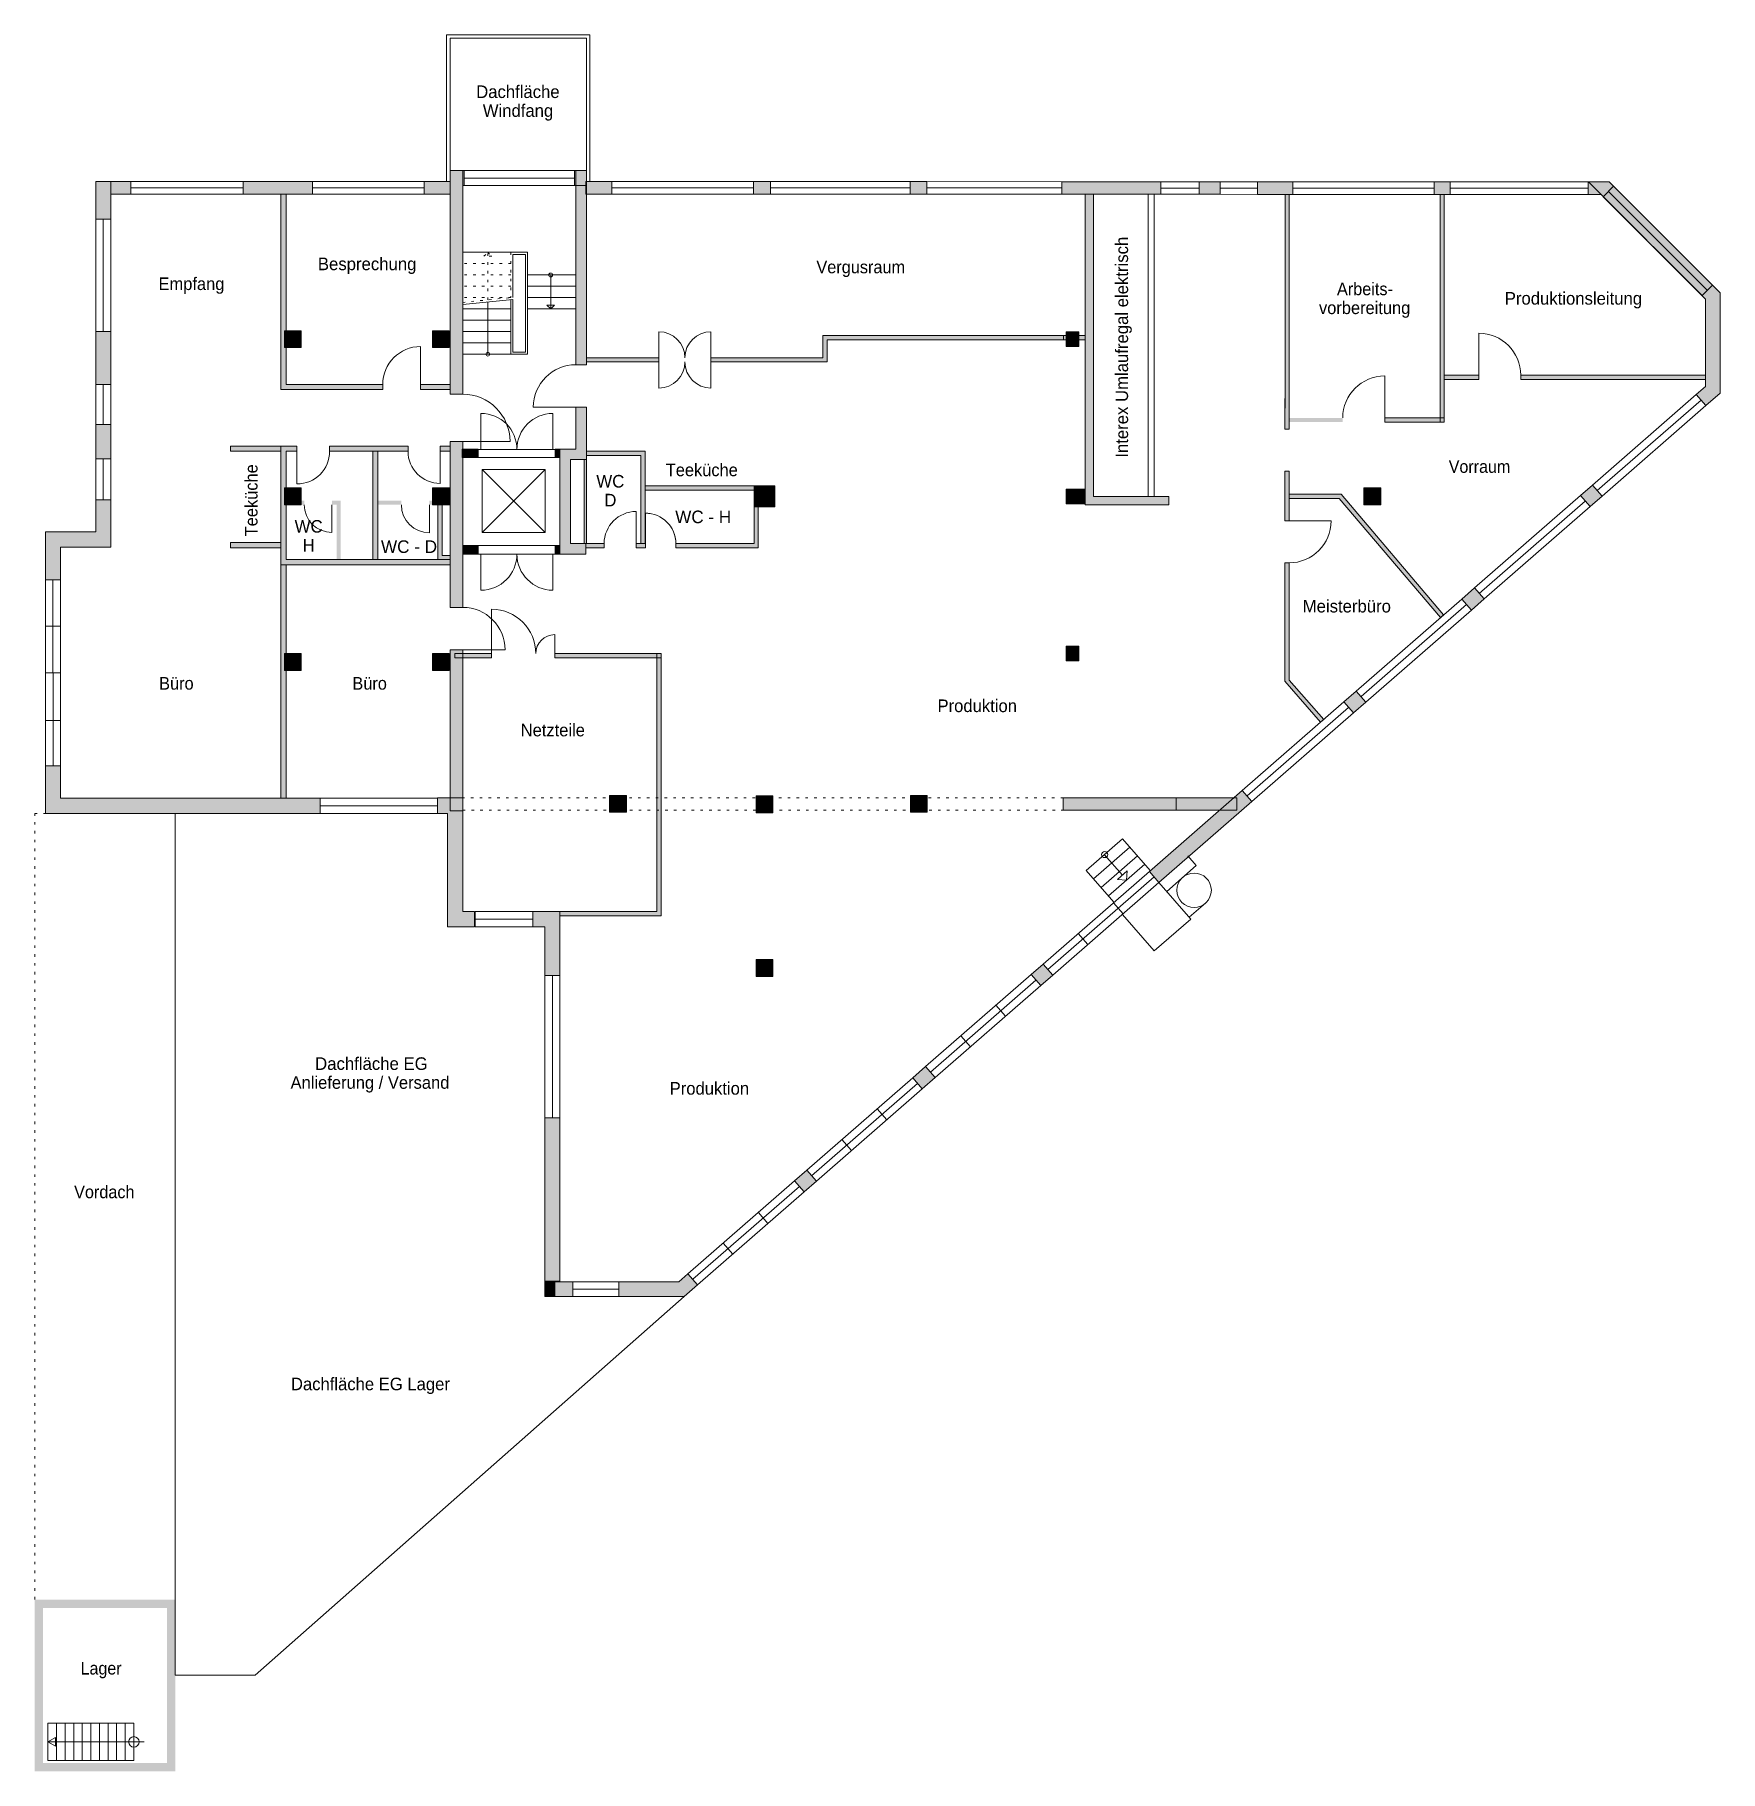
# Model space of a CAD drawing. Header units: inches. Extents: x -52 to 752, y -141 to 687.
import ezdxf

# ---------------------------------------------------------------- set-up
doc = ezdxf.new("R2010")
doc.units = ezdxf.units.IN
doc.header["$LTSCALE"] = 3
doc.header["$MEASUREMENT"] = 0
doc.header["$PDMODE"] = 34
doc.header["$PDSIZE"] = 5
for name, pattern in [('Punktlinie', [1.4, 0.4, -1]), ('Standardmuster', [0]), ('Strichlinie__eng', [8, 6, -2]), ('Volllinie', [0])]:
    doc.linetypes.add(name, pattern=pattern)
doc.layers.add('Grundebene', color=7, linetype='Continuous')
doc.styles.add('ARIAL', font='arial.ttf', dxfattribs={"height": 0.2})

msp = doc.modelspace()

# ---------------------------------------------------------------- texts
at = {"layer": 'Grundebene', "color": 18, "lineweight": 18, "true_color": 0x000000, "style": 'ARIAL'}
for s, width, p in [('Dachfläche', 0.948814, (158.72, 657.04)), ('Windfang', 0.948367, (161.88, 648.04)), ('Besprechung', 0.952057, (83.18, 574.91)), ('Empfang', 0.936778, (7.17, 565.44)), ('Vergusraum', 0.927226, (321.02, 573.44)), ('Arbeits-', 0.92443, (569.39, 562.98)), ('Produktionsleitung', 0.94997, (649.46, 558.48)), ('vorbereitung', 0.934843, (560.82, 553.98)), ('Teeküche', 0.934079, (249.16, 476.64)), ('Vorraum', 0.913805, (622.72, 478.24)), ('WC', 0.9576, (216.03, 471.24)), ('D', 0.950222, (219.86, 462.24)), ('WC', 0.9576, (72.1, 449.72)), ('WC - H', 0.971312, (253.68, 454.24)), ('H', 0.938557, (75.92, 440.72)), ('WC - D', 0.974025, (113.29, 440.04)), ('Meisterbüro', 0.950849, (553.06, 411.64)), ('Büro', 0.929414, (7.45, 374.84)), ('Büro', 0.929414, (99.65, 374.84)), ('Produktion', 0.946226, (378.81, 364.13)), ('Netzteile', 0.938718, (179.97, 352.55)), ('Dachfläche EG', 0.9531, (81.86, 193.44)), ('Anlieferung / Versand', 0.940445, (70.14, 184.44)), ('Produktion', 0.946226, (251.01, 181.64)), ('Vordach', 0.923003, (-33.12, 132.24)), ('Dachfläche EG Lager', 0.946428, (70.33, 40.64)), ('Lager', 0.912859, (-30.03, -94.96))]:
    msp.add_text(s, height=6, dxfattribs=dict(at, width=width)).set_placement(p)
for s, width, p in [('Interex Umlaufregal elektrisch', 0.950717, (469.73, 485.47)), ('Teeküche', 0.934079, (54.38, 447.97))]:
    msp.add_text(s, height=6, rotation=90, dxfattribs=dict(at, width=width)).set_placement(p)

# ---------------------------------------------------------------- blocks, each defined once
blk = doc.blocks.new('Color_Area-25')
at = {"layer": 'Grundebene', "true_color": 0x000000, "transparency": 33554687}
h = blk.add_hatch(color=18, dxfattribs=at)
h.paths.add_polyline_path([(635, 423.34), (628.94, 418.06), (633.54, 412.79), (639.6, 418.07)], flags=0)
h.paths.add_polyline_path([(259.76, 96.21), (255.37, 92.38), (226.81, 92.41), (226.81, 85.41), (257.99, 85.38), (264.36, 90.93)], flags=0)
h.paths.add_polyline_path([(196.27, 92.43), (196.27, 85.43), (204.78, 85.42), (204.79, 92.42)], flags=0)
h.paths.add_polyline_path([(321.04, 140.35), (315.21, 135.26), (310.61, 140.54), (316.44, 145.62)], flags=0)
h.paths.add_polyline_path([(377.73, 189.77), (373.13, 195.05), (366.96, 189.67), (371.56, 184.39)], flags=0)
h.paths.add_polyline_path([(423.48, 238.95), (429.17, 243.9), (433.77, 238.62), (428.08, 233.67)], flags=0)
h.paths.add_polyline_path([(479.88, 288.11), (484.48, 282.83), (528.8, 321.48), (524.2, 326.75)], flags=0)
h.paths.add_polyline_path([(583.17, 368.87), (577.25, 363.71), (572.65, 368.99), (578.57, 374.15)], flags=0)
h.paths.add_polyline_path([(695.9, 467.15), (691.3, 472.43), (685.54, 467.41), (690.14, 462.13)], flags=0)
h.paths.add_polyline_path([(745.27, 519.48), (740.83, 515.61), (745.43, 510.33), (752.27, 516.3), (752.27, 564.03), (699.27, 617.03), (689.37, 617.03), (745.27, 561.13)], flags=0)
at = {"layer": 'Grundebene', "color": 18, "linetype": 'Volllinie', "lineweight": 13, "true_color": 0x000000}
for p, q in [((699.27, 617.03), (689.37, 617.03)), ((689.37, 617.03), (745.27, 561.13)), ((752.27, 564.03), (699.27, 617.03)), ((752.27, 516.3), (752.27, 564.03)), ((745.27, 561.13), (745.27, 519.48)), ((745.27, 519.48), (740.83, 515.61)), ((740.83, 515.61), (745.43, 510.33)), ((745.43, 510.33), (752.27, 516.3)), ((691.3, 472.43), (685.54, 467.41)), ((695.9, 467.15), (691.3, 472.43)), ((685.54, 467.41), (690.14, 462.13)), ((690.14, 462.13), (695.9, 467.15)), ((635, 423.34), (628.94, 418.06)), ((639.6, 418.07), (635, 423.34)), ((628.94, 418.06), (633.54, 412.79)), ((633.54, 412.79), (639.6, 418.07)), ((572.65, 368.99), (578.57, 374.15)), ((578.57, 374.15), (583.17, 368.87)), ((577.25, 363.71), (572.65, 368.99)), ((583.17, 368.87), (577.25, 363.71)), ((524.2, 326.75), (479.88, 288.11)), ((528.8, 321.48), (524.2, 326.75)), ((484.48, 282.83), (528.8, 321.48)), ((479.88, 288.11), (484.48, 282.83)), ((423.48, 238.95), (429.17, 243.9)), ((429.17, 243.9), (433.77, 238.62)), ((428.08, 233.67), (423.48, 238.95)), ((433.77, 238.62), (428.08, 233.67)), ((373.13, 195.05), (366.96, 189.67)), ((377.73, 189.77), (373.13, 195.05)), ((366.96, 189.67), (371.56, 184.39)), ((371.56, 184.39), (377.73, 189.77)), ((310.61, 140.54), (316.44, 145.62)), ((316.44, 145.62), (321.04, 140.35)), ((315.21, 135.26), (310.61, 140.54)), ((321.04, 140.35), (315.21, 135.26)), ((196.27, 92.43), (196.27, 85.43)), ((204.79, 92.42), (196.27, 92.43)), ((204.78, 85.42), (204.79, 92.42)), ((255.37, 92.38), (226.81, 92.41)), ((226.81, 92.41), (226.81, 85.41)), ((259.76, 96.21), (255.37, 92.38)), ((264.36, 90.93), (259.76, 96.21)), ((196.27, 85.43), (204.78, 85.42)), ((226.81, 85.41), (257.99, 85.38)), ((257.99, 85.38), (264.36, 90.93))]:
    blk.add_line(p, q, dxfattribs=at)
blk = doc.blocks.new('Color_Area-54')
at = {"layer": 'Grundebene', "true_color": 0x000000, "transparency": 33554687}
h = blk.add_hatch(color=18, dxfattribs=at)
h.paths.add_polyline_path([(211.07, 617.22), (211.07, 611.22), (223.48, 611.21), (223.48, 617.21)], flags=0)
h.paths.add_polyline_path([(689.37, 617.03), (695.37, 611.03), (689.21, 611.03), (689.22, 617.03)], flags=0)
h.paths.add_polyline_path([(615.78, 611.06), (615.78, 617.06), (623.45, 617.05), (623.45, 611.05)], flags=0)
h.paths.add_polyline_path([(548.38, 617.08), (531.54, 617.09), (531.53, 611.09), (548.37, 611.08)], flags=0)
h.paths.add_polyline_path([(513.73, 617.1), (513.73, 611.1), (503.57, 611.1), (503.58, 617.1)], flags=0)
h.paths.add_polyline_path([(485.4, 617.11), (438.18, 617.13), (438.18, 611.13), (485.4, 611.11)], flags=0)
h.paths.add_polyline_path([(365.81, 611.16), (365.82, 617.16), (373.72, 617.15), (373.72, 611.15)], flags=0)
h.paths.add_polyline_path([(299.1, 617.18), (291, 617.18), (291, 611.18), (299.09, 611.18)], flags=0)
at = {"layer": 'Grundebene', "color": 18, "linetype": 'Volllinie', "lineweight": 13, "true_color": 0x000000}
for p, q in [((211.07, 617.22), (211.07, 611.22)), ((223.48, 617.21), (211.07, 617.22)), ((223.48, 611.21), (223.48, 617.21)), ((299.1, 617.18), (291, 617.18)), ((291, 617.18), (291, 611.18)), ((299.09, 611.18), (299.1, 617.18)), ((365.81, 611.16), (365.82, 617.16)), ((365.82, 617.16), (373.72, 617.15)), ((373.72, 617.15), (373.72, 611.15)), ((485.4, 617.11), (438.18, 617.13)), ((438.18, 617.13), (438.18, 611.13)), ((485.4, 611.11), (485.4, 617.11)), ((503.57, 611.1), (503.58, 617.1)), ((503.58, 617.1), (513.73, 617.1)), ((513.73, 617.1), (513.73, 611.1)), ((531.54, 617.09), (531.53, 611.09)), ((548.38, 617.08), (531.54, 617.09)), ((548.37, 611.08), (548.38, 617.08)), ((615.78, 611.06), (615.78, 617.06)), ((615.78, 617.06), (623.45, 617.05)), ((623.45, 617.05), (623.45, 611.05)), ((689.21, 611.03), (689.22, 617.03)), ((689.22, 617.03), (689.37, 617.03)), ((689.37, 617.03), (695.37, 611.03)), ((211.07, 611.22), (223.48, 611.21)), ((291, 611.18), (299.09, 611.18)), ((373.72, 611.15), (365.81, 611.16)), ((438.18, 611.13), (485.4, 611.11)), ((513.73, 611.1), (503.57, 611.1)), ((531.53, 611.09), (548.37, 611.08)), ((623.45, 611.05), (615.78, 611.06)), ((695.37, 611.03), (689.21, 611.03))]:
    blk.add_line(p, q, dxfattribs=at)
blk = doc.blocks.new('Color_Area-75')
at = {"layer": 'Grundebene', "true_color": 0x000000, "transparency": 33554687}
h = blk.add_hatch(color=18, dxfattribs=at)
h.paths.add_polyline_path([(80.55, 617.23), (47.51, 617.23), (47.51, 611.23), (80.55, 611.23)], flags=0)
h.paths.add_polyline_path([(146.27, 617.23), (133.88, 617.23), (133.88, 611.23), (146.27, 611.23)], flags=0)
h.paths.add_polyline_path([(-6.09, 611.23), (-6.09, 617.23), (-15.59, 617.23), (-15.59, 611.23)], flags=0)
at = {"layer": 'Grundebene', "color": 18, "linetype": 'Volllinie', "lineweight": 13, "true_color": 0x000000}
for p, q in [((-6.09, 617.23), (-15.59, 617.23)), ((-15.59, 617.23), (-15.59, 611.23)), ((-6.09, 611.23), (-6.09, 617.23)), ((80.55, 617.23), (47.51, 617.23)), ((47.51, 617.23), (47.51, 611.23)), ((80.55, 611.23), (80.55, 617.23)), ((146.27, 617.23), (133.88, 617.23)), ((133.88, 617.23), (133.88, 611.23)), ((146.27, 611.23), (146.27, 617.23)), ((-15.59, 611.23), (-6.09, 611.23)), ((47.51, 611.23), (80.55, 611.23)), ((133.88, 611.23), (146.27, 611.23))]:
    blk.add_line(p, q, dxfattribs=at)
blk = doc.blocks.new('Color_Area-82')
at = {"layer": 'Grundebene', "true_color": 0x000000, "transparency": 33554687}
h = blk.add_hatch(color=18, dxfattribs=at)
h.paths.add_polyline_path([(146.27, 515.79), (152.27, 515.79), (152.27, 622.43), (146.27, 622.43)], flags=0)
h.paths.add_polyline_path([(152.27, 414.09), (152.27, 493.19), (146.27, 493.19), (146.27, 414.09)], flags=0)
h.paths.add_polyline_path([(152.27, 317.03), (152.27, 393.89), (146.27, 393.89), (146.27, 317.03)], flags=0)
at = {"layer": 'Grundebene', "color": 18, "linetype": 'Volllinie', "lineweight": 13, "true_color": 0x000000}
for points in [[(146.27, 515.79), (152.27, 515.79), (152.27, 622.43), (146.27, 622.43), (146.27, 515.79)], [(152.27, 414.09), (152.27, 493.19), (146.27, 493.19), (146.27, 414.09), (152.27, 414.09)], [(152.27, 317.03), (152.27, 393.89), (146.27, 393.89), (146.27, 317.03), (152.27, 317.03)]]:
    blk.add_lwpolyline(points, dxfattribs=at)
blk = doc.blocks.new('Color_Area-86')
at = {"layer": 'Grundebene', "true_color": 0x000000, "transparency": 33554687}
blk.add_hatch(color=18, dxfattribs=at).paths.add_polyline_path([(152.27, 443.53), (159.67, 443.53), (159.67, 439.53), (152.27, 439.53)], flags=0)
at = {"layer": 'Grundebene', "color": 18, "linetype": 'Volllinie', "lineweight": 13, "true_color": 0x000000}
for p, q in [((152.27, 443.53), (159.67, 443.53)), ((152.27, 439.53), (152.27, 443.53)), ((152.27, 439.53), (159.67, 439.53)), ((159.67, 443.53), (159.67, 439.53))]:
    blk.add_line(p, q, dxfattribs=at)
blk = doc.blocks.new('Color_Area-8B')
at = {"layer": 'Grundebene', "true_color": 0x000000, "transparency": 33554687}
blk.add_hatch(color=18, dxfattribs=at).paths.add_polyline_path([(196.47, 443.53), (198.67, 443.53), (198.67, 439.53), (196.47, 439.53)], flags=0)
at = {"layer": 'Grundebene', "color": 18, "linetype": 'Volllinie', "lineweight": 13, "true_color": 0x000000}
for p, q in [((196.47, 443.53), (198.67, 443.53)), ((196.47, 439.53), (196.47, 443.53)), ((196.47, 439.53), (198.67, 439.53)), ((198.67, 443.53), (198.67, 439.53))]:
    blk.add_line(p, q, dxfattribs=at)
blk = doc.blocks.new('Color_Area-90')
at = {"layer": 'Grundebene', "true_color": 0x000000, "transparency": 33554687}
h = blk.add_hatch(color=18, dxfattribs=at)
h.paths.add_polyline_path([(198.67, 439.53), (198.67, 489.53), (206.27, 489.53), (206.27, 509.51), (211.27, 509.51), (211.27, 484.53), (203.67, 484.53), (203.67, 444.53), (211.07, 444.53), (211.07, 439.53)], flags=0)
h.paths.add_polyline_path([(206.27, 622.43), (206.27, 529.82), (211.27, 529.82), (211.27, 622.43)], flags=0)
at = {"layer": 'Grundebene', "color": 18, "linetype": 'Volllinie', "lineweight": 13, "true_color": 0x000000}
for p, q in [((206.27, 622.43), (206.27, 529.82)), ((211.27, 622.43), (206.27, 622.43)), ((211.27, 529.82), (211.27, 622.43)), ((206.27, 529.82), (211.27, 529.82)), ((206.27, 489.53), (206.27, 509.51)), ((206.27, 509.51), (211.27, 509.51)), ((211.27, 509.51), (211.27, 484.53)), ((198.67, 439.53), (198.67, 489.53)), ((198.67, 489.53), (206.27, 489.53)), ((211.27, 484.53), (203.67, 484.53)), ((203.67, 484.53), (203.67, 444.53)), ((211.07, 439.53), (198.67, 439.53)), ((203.67, 444.53), (211.07, 444.53)), ((211.07, 444.53), (211.07, 439.53))]:
    blk.add_line(p, q, dxfattribs=at)
blk = doc.blocks.new('Color_Area-9F')
at = {"layer": 'Grundebene', "true_color": 0x000000, "transparency": 33554687}
blk.add_hatch(color=18, dxfattribs=at).paths.add_polyline_path([(291.27, 472.03), (301.27, 472.03), (301.27, 462.03), (291.27, 462.03)], flags=0)
at = {"layer": 'Grundebene', "color": 18, "linetype": 'Volllinie', "lineweight": 13, "true_color": 0x000000}
for p, q in [((291.27, 472.03), (301.27, 472.03)), ((291.27, 462.03), (291.27, 472.03)), ((301.27, 472.03), (301.27, 462.03)), ((291.27, 462.03), (301.27, 462.03))]:
    blk.add_line(p, q, dxfattribs=at)
blk = doc.blocks.new('Color_Area-A4')
at = {"layer": 'Grundebene', "true_color": 0x000000, "transparency": 33554687}
blk.add_hatch(color=18, dxfattribs=at).paths.add_polyline_path([(590.27, 471.03), (590.27, 463.03), (582.27, 463.03), (582.27, 471.03)], flags=0)
at = {"layer": 'Grundebene', "color": 18, "linetype": 'Volllinie', "lineweight": 13, "true_color": 0x000000}
for p, q in [((582.27, 471.03), (582.27, 463.03)), ((582.27, 471.03), (590.27, 471.03)), ((590.27, 471.03), (590.27, 463.03)), ((590.27, 463.03), (582.27, 463.03))]:
    blk.add_line(p, q, dxfattribs=at)
blk = doc.blocks.new('Color_Area-A9')
at = {"layer": 'Grundebene', "true_color": 0x000000, "transparency": 33554687}
blk.add_hatch(color=18, dxfattribs=at).paths.add_polyline_path([(453.27, 611.12), (453.27, 467.03), (489.24, 467.03), (489.24, 463.03), (449.27, 463.03), (449.27, 611.12)], flags=0)
at = {"layer": 'Grundebene', "color": 18, "linetype": 'Volllinie', "lineweight": 13, "true_color": 0x000000}
for p, q in [((449.27, 463.03), (449.27, 611.12)), ((449.27, 611.12), (453.27, 611.12)), ((453.27, 611.12), (453.27, 467.03)), ((453.27, 467.03), (489.24, 467.03)), ((489.24, 467.03), (489.24, 463.03)), ((489.24, 463.03), (449.27, 463.03))]:
    blk.add_line(p, q, dxfattribs=at)
blk = doc.blocks.new('Color_Area-B0')
at = {"layer": 'Grundebene', "true_color": 0x000000, "transparency": 33554687}
blk.add_hatch(color=18, dxfattribs=at).paths.add_polyline_path([(211.27, 488.53), (239.27, 488.53), (239.27, 444.53), (237.27, 444.53), (237.27, 486.53), (211.27, 486.53)], flags=0)
at = {"layer": 'Grundebene', "color": 18, "linetype": 'Volllinie', "lineweight": 13, "true_color": 0x000000}
for p, q in [((211.27, 488.53), (239.27, 488.53)), ((211.27, 486.53), (211.27, 488.53)), ((237.27, 486.53), (211.27, 486.53)), ((237.27, 444.53), (237.27, 486.53)), ((239.27, 488.53), (239.27, 444.53)), ((239.27, 444.53), (237.27, 444.53))]:
    blk.add_line(p, q, dxfattribs=at)
blk = doc.blocks.new('Color_Area-B7')
at = {"layer": 'Grundebene', "true_color": 0x000000, "transparency": 33554687}
h = blk.add_hatch(color=18, dxfattribs=at)
h.paths.add_polyline_path([(239.27, 470.03), (239.27, 472.03), (293.27, 472.03), (293.27, 442.53), (253.98, 442.53), (253.98, 444.53), (291.27, 444.53), (291.27, 470.03)], flags=0)
h.paths.add_polyline_path([(235.05, 442.53), (235.05, 444.53), (239.51, 444.53), (239.51, 442.53)], flags=0)
h.paths.add_polyline_path([(219.78, 442.53), (211.07, 442.53), (211.07, 444.53), (219.78, 444.53)], flags=0)
at = {"layer": 'Grundebene', "color": 18, "linetype": 'Volllinie', "lineweight": 13, "true_color": 0x000000}
for p, q in [((239.27, 470.03), (239.27, 472.03)), ((239.27, 472.03), (293.27, 472.03)), ((291.27, 470.03), (239.27, 470.03)), ((291.27, 444.53), (291.27, 470.03)), ((293.27, 472.03), (293.27, 442.53)), ((211.07, 442.53), (211.07, 444.53)), ((211.07, 444.53), (219.78, 444.53)), ((219.78, 442.53), (211.07, 442.53)), ((219.78, 444.53), (219.78, 442.53)), ((235.05, 442.53), (235.05, 444.53)), ((235.05, 444.53), (239.51, 444.53)), ((239.51, 442.53), (235.05, 442.53)), ((239.51, 444.53), (239.51, 442.53)), ((253.98, 442.53), (253.98, 444.53)), ((253.98, 444.53), (291.27, 444.53)), ((293.27, 442.53), (253.98, 442.53))]:
    blk.add_line(p, q, dxfattribs=at)
blk = doc.blocks.new('Color_Area-C8')
at = {"layer": 'Grundebene', "true_color": 0x000000, "transparency": 33554687}
blk.add_hatch(color=18, dxfattribs=at).paths.add_polyline_path([(211.27, 484.53), (211.27, 444.53), (210.27, 444.53), (210.27, 484.53)], flags=0)
at = {"layer": 'Grundebene', "color": 18, "linetype": 'Volllinie', "lineweight": 13, "true_color": 0x000000}
for p, q in [((210.27, 484.53), (210.27, 444.53)), ((210.27, 484.53), (211.27, 484.53)), ((211.27, 484.53), (211.27, 444.53)), ((211.27, 444.53), (210.27, 444.53))]:
    blk.add_line(p, q, dxfattribs=at)
blk = doc.blocks.new('Color_Area-CF')
at = {"layer": 'Grundebene', "true_color": 0x000000, "transparency": 33554687}
blk.add_hatch(color=18, dxfattribs=at).paths.add_polyline_path([(152.04, 489.53), (159.67, 489.53), (159.67, 485.53), (152.04, 485.53)], flags=0)
at = {"layer": 'Grundebene', "color": 18, "linetype": 'Volllinie', "lineweight": 13, "true_color": 0x000000}
for p, q in [((152.04, 489.53), (159.67, 489.53)), ((152.04, 485.53), (152.04, 489.53)), ((159.67, 489.53), (159.67, 485.53)), ((152.04, 485.53), (159.67, 485.53))]:
    blk.add_line(p, q, dxfattribs=at)
blk = doc.blocks.new('Color_Area-D4')
at = {"layer": 'Grundebene', "true_color": 0x000000, "transparency": 33554687}
blk.add_hatch(color=18, dxfattribs=at).paths.add_polyline_path([(198.67, 485.53), (196.47, 485.53), (196.47, 489.53), (198.67, 489.53)], flags=0)
at = {"layer": 'Grundebene', "color": 18, "linetype": 'Volllinie', "lineweight": 13, "true_color": 0x000000}
for p, q in [((196.47, 485.53), (196.47, 489.53)), ((198.67, 489.53), (196.47, 489.53)), ((198.67, 489.53), (198.67, 485.53)), ((198.67, 485.53), (196.47, 485.53))]:
    blk.add_line(p, q, dxfattribs=at)
blk = doc.blocks.new('Color_Area-DD')
at = {"layer": 'Grundebene', "true_color": 0x000000, "transparency": 33554687}
h = blk.add_hatch(color=18, dxfattribs=at)
h.paths.add_polyline_path([(196.21, 392.02), (196.21, 390.02), (246.95, 390.02), (246.95, 392.02)], flags=0)
h.paths.add_polyline_path([(148.46, 390.02), (166.04, 390.02), (166.04, 392.02), (148.46, 392.02)], flags=0)
at = {"layer": 'Grundebene', "color": 18, "linetype": 'Volllinie', "lineweight": 13, "true_color": 0x000000}
for p, q in [((166.04, 392.02), (148.46, 392.02)), ((148.46, 392.02), (148.46, 390.02)), ((148.46, 390.02), (166.04, 390.02)), ((166.04, 390.02), (166.04, 392.02)), ((196.21, 392.02), (196.21, 390.02)), ((246.95, 392.02), (196.21, 392.02)), ((196.21, 390.02), (246.95, 390.02)), ((246.95, 390.02), (246.95, 392.02))]:
    blk.add_line(p, q, dxfattribs=at)
blk = doc.blocks.new('Color_Area-E6')
at = {"layer": 'Grundebene', "true_color": 0x000000, "transparency": 33554687}
blk.add_hatch(color=18, dxfattribs=at).paths.add_polyline_path([(446.27, 395.53), (446.27, 388.53), (440.27, 388.53), (440.27, 395.53)], flags=0)
at = {"layer": 'Grundebene', "color": 18, "linetype": 'Volllinie', "lineweight": 13, "true_color": 0x000000}
for p, q in [((440.27, 395.53), (440.27, 388.53)), ((440.27, 395.53), (446.27, 395.53)), ((446.27, 395.53), (446.27, 388.53)), ((446.27, 388.53), (440.27, 388.53))]:
    blk.add_line(p, q, dxfattribs=at)
blk = doc.blocks.new('Color_Area-EB')
at = {"layer": 'Grundebene', "true_color": 0x000000, "transparency": 33554687}
blk.add_hatch(color=18, dxfattribs=at).paths.add_polyline_path([(446.27, 463.53), (440.27, 463.53), (440.27, 470.53), (446.27, 470.53)], flags=0)
at = {"layer": 'Grundebene', "color": 18, "linetype": 'Volllinie', "lineweight": 13, "true_color": 0x000000}
for p, q in [((440.27, 463.53), (440.27, 470.53)), ((446.27, 470.53), (440.27, 470.53)), ((446.27, 470.53), (446.27, 463.53)), ((446.27, 463.53), (440.27, 463.53))]:
    blk.add_line(p, q, dxfattribs=at)
blk = doc.blocks.new('Color_Area-F0')
at = {"layer": 'Grundebene', "true_color": 0x000000, "transparency": 33554687}
blk.add_hatch(color=18, dxfattribs=at).paths.add_polyline_path([(446.27, 538.53), (440.27, 538.53), (440.27, 545.53), (446.27, 545.53)], flags=0)
at = {"layer": 'Grundebene', "color": 18, "linetype": 'Volllinie', "lineweight": 13, "true_color": 0x000000}
for p, q in [((440.27, 538.53), (440.27, 545.53)), ((446.27, 545.53), (440.27, 545.53)), ((446.27, 538.53), (440.27, 538.53)), ((446.27, 545.53), (446.27, 538.53))]:
    blk.add_line(p, q, dxfattribs=at)
blk = doc.blocks.new('Color_Area-F5')
at = {"layer": 'Grundebene', "true_color": 0x000000, "transparency": 33554687}
blk.add_hatch(color=18, dxfattribs=at).paths.add_polyline_path([(142.47, 463.03), (140.47, 463.03), (140.47, 436.84), (146.27, 436.84), (146.27, 438.84), (142.47, 438.84)], flags=0)
at = {"layer": 'Grundebene', "color": 18, "linetype": 'Volllinie', "lineweight": 13, "true_color": 0x000000}
blk.add_lwpolyline([(142.47, 463.03), (140.47, 463.03), (140.47, 436.84), (146.27, 436.84), (146.27, 438.84), (142.47, 438.84), (142.47, 463.03)], dxfattribs=at)
blk = doc.blocks.new('Color_Area-F7')
at = {"layer": 'Grundebene', "true_color": 0x000000, "transparency": 33554687}
blk.add_hatch(color=18, dxfattribs=at).paths.add_polyline_path([(75.27, 392.03), (75.27, 384.03), (67.27, 384.03), (67.27, 392.03)], flags=0)
at = {"layer": 'Grundebene', "color": 18, "linetype": 'Volllinie', "lineweight": 13, "true_color": 0x000000}
for p, q in [((67.27, 392.03), (67.27, 384.03)), ((67.27, 392.03), (75.27, 392.03)), ((75.27, 392.03), (75.27, 384.03)), ((75.27, 384.03), (67.27, 384.03))]:
    blk.add_line(p, q, dxfattribs=at)
blk = doc.blocks.new('Color_Area-FC')
at = {"layer": 'Grundebene', "true_color": 0x000000, "transparency": 33554687}
blk.add_hatch(color=18, dxfattribs=at).paths.add_polyline_path([(145.87, 392.03), (145.87, 384.03), (137.87, 384.03), (137.87, 392.03)], flags=0)
at = {"layer": 'Grundebene', "color": 18, "linetype": 'Volllinie', "lineweight": 13, "true_color": 0x000000}
for p, q in [((137.87, 392.03), (137.87, 384.03)), ((137.87, 392.03), (145.87, 392.03)), ((145.87, 392.03), (145.87, 384.03)), ((145.87, 384.03), (137.87, 384.03))]:
    blk.add_line(p, q, dxfattribs=at)
blk = doc.blocks.new('Color_Area-101')
at = {"layer": 'Grundebene', "true_color": 0x000000, "transparency": 33554687}
blk.add_hatch(color=18, dxfattribs=at).paths.add_polyline_path([(67.27, 471.03), (75.27, 471.03), (75.27, 463.03), (67.27, 463.03)], flags=0)
at = {"layer": 'Grundebene', "color": 18, "linetype": 'Volllinie', "lineweight": 13, "true_color": 0x000000}
for p, q in [((67.27, 471.03), (75.27, 471.03)), ((67.27, 463.03), (67.27, 471.03)), ((75.27, 471.03), (75.27, 463.03)), ((67.27, 463.03), (75.27, 463.03))]:
    blk.add_line(p, q, dxfattribs=at)
blk = doc.blocks.new('Color_Area-106')
at = {"layer": 'Grundebene', "true_color": 0x000000, "transparency": 33554687}
blk.add_hatch(color=18, dxfattribs=at).paths.add_polyline_path([(137.87, 471.03), (146.27, 471.03), (146.27, 463.03), (137.87, 463.03)], flags=0)
at = {"layer": 'Grundebene', "color": 18, "linetype": 'Volllinie', "lineweight": 13, "true_color": 0x000000}
for p, q in [((137.87, 471.03), (146.27, 471.03)), ((137.87, 463.03), (137.87, 471.03)), ((146.27, 471.03), (146.27, 463.03)), ((137.87, 463.03), (146.27, 463.03))]:
    blk.add_line(p, q, dxfattribs=at)
blk = doc.blocks.new('Color_Area-10B')
at = {"layer": 'Grundebene', "true_color": 0x000000, "transparency": 33554687}
blk.add_hatch(color=18, dxfattribs=at).paths.add_polyline_path([(75.27, 538.03), (67.27, 538.03), (67.27, 546.03), (75.27, 546.03)], flags=0)
at = {"layer": 'Grundebene', "color": 18, "linetype": 'Volllinie', "lineweight": 13, "true_color": 0x000000}
for p, q in [((67.27, 538.03), (67.27, 546.03)), ((75.27, 546.03), (67.27, 546.03)), ((75.27, 546.03), (75.27, 538.03)), ((75.27, 538.03), (67.27, 538.03))]:
    blk.add_line(p, q, dxfattribs=at)
blk = doc.blocks.new('Color_Area-110')
at = {"layer": 'Grundebene', "true_color": 0x000000, "transparency": 33554687}
blk.add_hatch(color=18, dxfattribs=at).paths.add_polyline_path([(137.87, 538.03), (137.87, 546.03), (145.87, 546.03), (145.87, 538.03)], flags=0)
at = {"layer": 'Grundebene', "color": 18, "linetype": 'Volllinie', "lineweight": 13, "true_color": 0x000000}
for p, q in [((137.87, 538.03), (137.87, 546.03)), ((137.87, 546.03), (145.87, 546.03)), ((145.87, 538.03), (145.87, 546.03)), ((145.87, 538.03), (137.87, 538.03))]:
    blk.add_line(p, q, dxfattribs=at)
blk = doc.blocks.new('Color_Area-115')
at = {"layer": 'Grundebene', "true_color": 0x000000, "transparency": 33554687}
blk.add_hatch(color=18, dxfattribs=at).paths.add_polyline_path([(292.27, 246.03), (300.27, 246.03), (300.27, 238.03), (292.27, 238.03)], flags=0)
at = {"layer": 'Grundebene', "color": 18, "linetype": 'Volllinie', "lineweight": 13, "true_color": 0x000000}
for p, q in [((292.27, 246.03), (300.27, 246.03)), ((292.27, 238.03), (292.27, 246.03)), ((300.27, 246.03), (300.27, 238.03)), ((292.27, 238.03), (300.27, 238.03))]:
    blk.add_line(p, q, dxfattribs=at)
blk = doc.blocks.new('Color_Area-11A')
at = {"layer": 'Grundebene', "true_color": 0x000000, "transparency": 33554687}
h = blk.add_hatch(color=18, dxfattribs=at)
h.paths.add_polyline_path([(544.6, 611.08), (546.6, 611.08), (546.6, 514.89), (546.59, 499.09), (544.59, 499.09), (544.58, 513.65), (544.58, 503.29), (544.6, 514.89)], flags=0)
h.paths.add_polyline_path([(546.58, 379.31), (546.58, 435.31), (544.58, 435.31), (544.58, 378.84), (561.59, 359.35), (563.05, 360.62)], flags=0)
h.paths.add_polyline_path([(544.58, 479.09), (546.58, 479.09), (546.58, 455.31), (544.58, 455.31)], flags=0)
at = {"layer": 'Grundebene', "color": 18, "linetype": 'Volllinie', "lineweight": 13, "true_color": 0x000000}
for p, q in [((544.6, 611.08), (546.6, 611.08)), ((544.6, 514.89), (544.6, 611.08)), ((546.6, 611.08), (546.6, 514.89)), ((544.58, 503.29), (544.6, 514.89)), ((544.59, 499.09), (544.58, 513.65)), ((544.58, 513.65), (544.58, 503.29)), ((546.6, 514.89), (546.59, 499.09)), ((546.59, 499.09), (544.59, 499.09)), ((544.58, 479.09), (546.58, 479.09)), ((544.58, 455.31), (544.58, 479.09)), ((546.58, 479.09), (546.58, 455.31)), ((546.58, 455.31), (544.58, 455.31)), ((546.58, 435.31), (544.58, 435.31)), ((544.58, 435.31), (544.58, 378.84)), ((546.58, 379.31), (546.58, 435.31)), ((544.58, 378.84), (561.59, 359.35)), ((563.05, 360.62), (546.58, 379.31)), ((561.59, 359.35), (563.05, 360.62))]:
    blk.add_line(p, q, dxfattribs=at)
blk = doc.blocks.new('Color_Area-12D')
at = {"layer": 'Grundebene', "true_color": 0x000000, "transparency": 33554687}
blk.add_hatch(color=18, dxfattribs=at).paths.add_polyline_path([(198.66, 268.93), (198.66, 266.93), (246.95, 266.93), (246.95, 392.02), (244.95, 392.02), (244.95, 268.93)], flags=0)
at = {"layer": 'Grundebene', "color": 18, "linetype": 'Volllinie', "lineweight": 13, "true_color": 0x000000}
blk.add_lwpolyline([(198.66, 268.93), (198.66, 266.93), (246.95, 266.93), (246.95, 392.02), (244.95, 392.02), (244.95, 268.93), (198.66, 268.93)], dxfattribs=at)
blk = doc.blocks.new('Color_Area-12F')
at = {"layer": 'Grundebene', "true_color": 0x000000, "transparency": 33554687}
blk.add_hatch(color=18, dxfattribs=at).paths.add_polyline_path([(438.85, 543.74), (449.27, 543.74), (449.27, 541.74), (438.85, 541.74)], flags=0)
at = {"layer": 'Grundebene', "color": 18, "linetype": 'Volllinie', "lineweight": 13, "true_color": 0x000000}
for p, q in [((438.85, 543.74), (449.27, 543.74)), ((438.85, 541.74), (438.85, 543.74)), ((438.85, 541.74), (449.27, 541.74)), ((449.27, 543.74), (449.27, 541.74))]:
    blk.add_line(p, q, dxfattribs=at)
blk = doc.blocks.new('Color_Area-134')
at = {"layer": 'Grundebene', "true_color": 0x000000, "transparency": 33554687}
h = blk.add_hatch(color=18, dxfattribs=at)
h.paths.add_polyline_path([(270.74, 533.12), (270.74, 531.12), (326.13, 531.12), (326.13, 541.74), (438.85, 541.74), (438.85, 543.74), (324.13, 543.74), (324.13, 533.12)], flags=0)
h.paths.add_polyline_path([(211.27, 531.12), (245.84, 531.12), (245.84, 533.12), (211.27, 533.12)], flags=0)
at = {"layer": 'Grundebene', "color": 18, "linetype": 'Volllinie', "lineweight": 13, "true_color": 0x000000}
for p, q in [((438.85, 543.74), (324.13, 543.74)), ((324.13, 543.74), (324.13, 533.12)), ((326.13, 531.12), (326.13, 541.74)), ((326.13, 541.74), (438.85, 541.74)), ((438.85, 541.74), (438.85, 543.74)), ((245.84, 533.12), (211.27, 533.12)), ((211.27, 533.12), (211.27, 531.12)), ((211.27, 531.12), (245.84, 531.12)), ((245.84, 531.12), (245.84, 533.12)), ((270.74, 533.12), (270.74, 531.12)), ((324.13, 533.12), (270.74, 533.12)), ((270.74, 531.12), (326.13, 531.12))]:
    blk.add_line(p, q, dxfattribs=at)
blk = doc.blocks.new('Color_Area-141')
at = {"layer": 'Grundebene', "true_color": 0x000000, "transparency": 33554687}
h = blk.add_hatch(color=18, dxfattribs=at)
h.paths.add_polyline_path([(492.66, 323.27), (492.66, 317.39), (521.66, 317.39), (521.66, 323.27)], flags=0)
h.paths.add_polyline_path([(438.78, 323.27), (492.66, 323.27), (492.66, 317.39), (438.78, 317.39)], flags=0)
at = {"layer": 'Grundebene', "color": 18, "linetype": 'Volllinie', "lineweight": 13, "true_color": 0x000000}
for p, q in [((438.78, 323.27), (492.66, 323.27)), ((438.78, 317.39), (438.78, 323.27)), ((492.66, 323.27), (492.66, 317.39)), ((521.66, 323.27), (492.66, 323.27)), ((492.66, 323.27), (492.66, 317.39)), ((521.66, 317.39), (521.66, 323.27)), ((492.66, 317.39), (438.78, 317.39)), ((492.66, 317.39), (521.66, 317.39))]:
    blk.add_line(p, q, dxfattribs=at)
blk = doc.blocks.new('Color_Area-14A')
at = {"layer": 'Grundebene', "true_color": 0x000000, "transparency": 33554687}
blk.add_hatch(color=18, dxfattribs=at).paths.add_polyline_path([(222.38, 324.33), (230.38, 324.33), (230.38, 316.33), (222.38, 316.33)], flags=0)
at = {"layer": 'Grundebene', "color": 18, "linetype": 'Volllinie', "lineweight": 13, "true_color": 0x000000}
for p, q in [((222.38, 324.33), (230.38, 324.33)), ((222.38, 316.33), (222.38, 324.33)), ((230.38, 324.33), (230.38, 316.33)), ((222.38, 316.33), (230.38, 316.33))]:
    blk.add_line(p, q, dxfattribs=at)
blk = doc.blocks.new('Color_Area-14F')
at = {"layer": 'Grundebene', "true_color": 0x000000, "transparency": 33554687}
blk.add_hatch(color=18, dxfattribs=at).paths.add_polyline_path([(365.85, 324.33), (373.85, 324.33), (373.85, 316.33), (365.85, 316.33)], flags=0)
at = {"layer": 'Grundebene', "color": 18, "linetype": 'Volllinie', "lineweight": 13, "true_color": 0x000000}
for p, q in [((365.85, 324.33), (373.85, 324.33)), ((365.85, 316.33), (365.85, 324.33)), ((373.85, 324.33), (373.85, 316.33)), ((365.85, 316.33), (373.85, 316.33))]:
    blk.add_line(p, q, dxfattribs=at)
blk = doc.blocks.new('Color_Area-154')
at = {"layer": 'Grundebene', "true_color": 0x000000, "transparency": 33554687}
h = blk.add_hatch(color=18, dxfattribs=at)
h.paths.add_polyline_path([(-22.79, 599.23), (-15.59, 599.23), (-15.59, 617.23), (-22.79, 617.23)], flags=0)
h.paths.add_polyline_path([(-22.79, 520.42), (-15.59, 520.42), (-15.59, 545.63), (-22.79, 545.63)], flags=0)
h.paths.add_polyline_path([(-22.79, 484.94), (-15.59, 484.94), (-15.59, 501.24), (-22.79, 501.24)], flags=0)
h.paths.add_polyline_path([(-39.62, 442.83), (-15.59, 442.83), (-15.59, 465.34), (-22.79, 465.34), (-22.79, 450.03), (-46.83, 450.03), (-46.82, 427.16), (-39.62, 427.16)], flags=0)
h.paths.add_polyline_path([(-46.79, 315.83), (84.28, 315.83), (84.28, 323.03), (-39.59, 323.03), (-39.59, 338.53), (-46.79, 338.53)], flags=0)
h.paths.add_polyline_path([(157.98, 268.93), (152.27, 268.93), (152.27, 323.27), (140.27, 323.27), (140.27, 315.83), (145.07, 315.83), (145.07, 261.73), (157.98, 261.73)], flags=0)
h.paths.add_polyline_path([(191.46, 261.73), (191.46, 238.49), (198.66, 238.49), (198.66, 268.93), (185.7, 268.93), (185.7, 261.73)], flags=0)
h.paths.add_polyline_path([(191.46, 92.63), (198.66, 92.63), (198.66, 170.58), (191.46, 170.58)], flags=0)
at = {"layer": 'Grundebene', "color": 18, "linetype": 'Volllinie', "lineweight": 13, "true_color": 0x000000}
for points in [[(-22.79, 599.23), (-15.59, 599.23), (-15.59, 617.23), (-22.79, 617.23), (-22.79, 599.23)], [(-22.79, 520.42), (-15.59, 520.42), (-15.59, 545.63), (-22.79, 545.63), (-22.79, 520.42)], [(-22.79, 484.94), (-15.59, 484.94), (-15.59, 501.24), (-22.79, 501.24), (-22.79, 484.94)], [(-39.62, 442.83), (-15.59, 442.83), (-15.59, 465.34), (-22.79, 465.34), (-22.79, 450.03), (-46.83, 450.03), (-46.82, 427.16), (-39.62, 427.16), (-39.62, 442.83)], [(-46.79, 315.83), (84.28, 315.83), (84.28, 323.03), (-39.59, 323.03), (-39.59, 338.53), (-46.79, 338.53), (-46.79, 315.83)], [(157.98, 268.93), (152.27, 268.93), (152.27, 323.27), (140.27, 323.27), (140.27, 315.83), (145.07, 315.83), (145.07, 261.73), (157.98, 261.73), (157.98, 268.93)], [(191.46, 261.73), (191.46, 238.49), (198.66, 238.49), (198.66, 268.93), (185.7, 268.93), (185.7, 261.73), (191.46, 261.73)], [(191.46, 92.63), (198.66, 92.63), (198.66, 170.58), (191.46, 170.58), (191.46, 92.63)]]:
    blk.add_lwpolyline(points, dxfattribs=at)
blk = doc.blocks.new('Color_Area-15D')
at = {"layer": 'Grundebene', "true_color": 0x000000, "transparency": 33554687}
blk.add_hatch(color=18, dxfattribs=at).paths.add_polyline_path([(196.27, 85.43), (191.46, 85.43), (191.46, 92.63), (196.27, 92.63)], flags=0)
at = {"layer": 'Grundebene', "color": 18, "linetype": 'Volllinie', "lineweight": 13, "true_color": 0x000000}
for p, q in [((191.46, 85.43), (191.46, 92.63)), ((196.27, 92.63), (191.46, 92.63)), ((196.27, 92.63), (196.27, 85.43)), ((196.27, 85.43), (191.46, 85.43))]:
    blk.add_line(p, q, dxfattribs=at)
blk = doc.blocks.new('Color_Area-162')
at = {"layer": 'Grundebene', "true_color": 0x000000, "transparency": 33554687}
blk.add_hatch(color=18, dxfattribs=at).paths.add_polyline_path([(292.27, 324.12), (300.27, 324.12), (300.27, 316.12), (292.27, 316.12)], flags=0)
at = {"layer": 'Grundebene', "color": 18, "linetype": 'Volllinie', "lineweight": 13, "true_color": 0x000000}
for p, q in [((292.27, 324.12), (300.27, 324.12)), ((292.27, 316.12), (292.27, 324.12)), ((300.27, 324.12), (300.27, 316.12)), ((292.27, 316.12), (300.27, 316.12))]:
    blk.add_line(p, q, dxfattribs=at)
blk = doc.blocks.new('Color_Area-16A')
at = {"layer": 'Grundebene', "true_color": 0x000000, "transparency": 33554687}
h = blk.add_hatch(color=18, dxfattribs=at)
h.paths.add_polyline_path([(205.63, 622.43), (205.63, 615.23), (211.27, 615.23), (211.27, 622.43)], flags=0)
h.paths.add_polyline_path([(152.27, 615.23), (153.01, 615.23), (153.01, 622.43), (152.27, 622.43)], flags=0)
at = {"layer": 'Grundebene', "color": 18, "linetype": 'Volllinie', "lineweight": 13, "true_color": 0x000000}
for p, q in [((153.01, 622.43), (152.27, 622.43)), ((152.27, 622.43), (152.27, 615.23)), ((153.01, 615.23), (153.01, 622.43)), ((205.63, 622.43), (205.63, 615.23)), ((211.27, 622.43), (205.63, 622.43)), ((211.27, 615.23), (211.27, 622.43)), ((152.27, 615.23), (153.01, 615.23)), ((205.63, 615.23), (211.27, 615.23))]:
    blk.add_line(p, q, dxfattribs=at)
blk = doc.blocks.new('Color_Area-173')
at = {"layer": 'Grundebene', "true_color": 0x000000, "transparency": 33554687}
h = blk.add_hatch(color=18, dxfattribs=at)
h.paths.add_polyline_path([(88.8, 488.54), (126.18, 488.54), (126.18, 491.04), (88.8, 491.04)], flags=0)
h.paths.add_polyline_path([(65.55, 491.04), (73.19, 491.04), (73.19, 488.54), (68.05, 488.54), (68.05, 436.84), (146.27, 436.84), (146.27, 434.34), (65.55, 434.34)], flags=0)
h.paths.add_polyline_path([(141.53, 491.04), (141.53, 488.54), (146.27, 488.54), (146.27, 491.04)], flags=0)
at = {"layer": 'Grundebene', "color": 18, "linetype": 'Volllinie', "lineweight": 13, "true_color": 0x000000}
for p, q in [((65.55, 491.04), (73.19, 491.04)), ((65.55, 434.34), (65.55, 491.04)), ((73.19, 491.04), (73.19, 488.54)), ((126.18, 491.04), (88.8, 491.04)), ((88.8, 491.04), (88.8, 488.54)), ((126.18, 488.54), (126.18, 491.04)), ((141.53, 491.04), (141.53, 488.54)), ((146.27, 491.04), (141.53, 491.04)), ((146.27, 488.54), (146.27, 491.04)), ((73.19, 488.54), (68.05, 488.54)), ((68.05, 488.54), (68.05, 436.84)), ((88.8, 488.54), (126.18, 488.54)), ((141.53, 488.54), (146.27, 488.54)), ((146.27, 434.34), (65.55, 434.34)), ((68.05, 436.84), (146.27, 436.84)), ((146.27, 436.84), (146.27, 434.34))]:
    blk.add_line(p, q, dxfattribs=at)
blk = doc.blocks.new('Color_Area-184')
at = {"layer": 'Grundebene', "true_color": 0x000000, "transparency": 33554687}
blk.add_hatch(color=18, dxfattribs=at).paths.add_polyline_path([(41.55, 491.04), (65.55, 491.04), (65.55, 488.54), (41.55, 488.54)], flags=0)
at = {"layer": 'Grundebene', "color": 18, "linetype": 'Volllinie', "lineweight": 13, "true_color": 0x000000}
for p, q in [((41.55, 491.04), (65.55, 491.04)), ((41.55, 488.54), (41.55, 491.04)), ((65.55, 491.04), (65.55, 488.54)), ((41.55, 488.54), (65.55, 488.54))]:
    blk.add_line(p, q, dxfattribs=at)
blk = doc.blocks.new('Color_Area-189')
at = {"layer": 'Grundebene', "true_color": 0x000000, "transparency": 33554687}
blk.add_hatch(color=18, dxfattribs=at).paths.add_polyline_path([(41.55, 445.04), (65.55, 445.04), (65.55, 442.54), (41.55, 442.54)], flags=0)
at = {"layer": 'Grundebene', "color": 18, "linetype": 'Volllinie', "lineweight": 13, "true_color": 0x000000}
for p, q in [((41.55, 445.04), (65.55, 445.04)), ((41.55, 442.54), (41.55, 445.04)), ((41.55, 442.54), (65.55, 442.54)), ((65.55, 445.04), (65.55, 442.54))]:
    blk.add_line(p, q, dxfattribs=at)
blk = doc.blocks.new('Color_Area-18E')
at = {"layer": 'Grundebene', "true_color": 0x000000, "transparency": 33554687}
blk.add_hatch(color=18, dxfattribs=at).paths.add_polyline_path([(109.35, 436.84), (109.35, 488.54), (111.85, 488.54), (111.85, 436.84)], flags=0)
at = {"layer": 'Grundebene', "color": 18, "linetype": 'Volllinie', "lineweight": 13, "true_color": 0x000000}
for p, q in [((109.35, 436.84), (109.35, 488.54)), ((109.35, 488.54), (111.85, 488.54)), ((111.85, 436.84), (111.85, 488.54)), ((111.85, 436.84), (109.35, 436.84))]:
    blk.add_line(p, q, dxfattribs=at)
blk = doc.blocks.new('Color_Area-193')
at = {"layer": 'Grundebene', "true_color": 0x000000, "transparency": 33554687}
blk.add_hatch(color=18, dxfattribs=at).paths.add_polyline_path([(68.05, 434.34), (68.05, 323.03), (65.55, 323.03), (65.55, 434.34)], flags=0)
at = {"layer": 'Grundebene', "color": 18, "linetype": 'Volllinie', "lineweight": 13, "true_color": 0x000000}
for p, q in [((65.55, 434.34), (65.55, 323.03)), ((65.55, 434.34), (68.05, 434.34)), ((68.05, 434.34), (68.05, 323.03)), ((68.05, 323.03), (65.55, 323.03))]:
    blk.add_line(p, q, dxfattribs=at)
blk = doc.blocks.new('Color_Area-198')
at = {"layer": 'Grundebene', "true_color": 0x000000, "transparency": 33554687}
h = blk.add_hatch(color=18, dxfattribs=at)
h.paths.add_polyline_path([(65.55, 517.94), (65.55, 611.23), (68.05, 611.23), (68.05, 520.44), (114.13, 520.44), (114.13, 517.94)], flags=0)
h.paths.add_polyline_path([(146.27, 517.94), (132.16, 517.94), (132.16, 520.44), (146.27, 520.44)], flags=0)
at = {"layer": 'Grundebene', "color": 18, "linetype": 'Volllinie', "lineweight": 13, "true_color": 0x000000}
for p, q in [((65.55, 517.94), (65.55, 611.23)), ((65.55, 611.23), (68.05, 611.23)), ((68.05, 611.23), (68.05, 520.44)), ((114.13, 517.94), (65.55, 517.94)), ((68.05, 520.44), (114.13, 520.44)), ((114.13, 520.44), (114.13, 517.94)), ((132.16, 517.94), (132.16, 520.44)), ((132.16, 520.44), (146.27, 520.44)), ((146.27, 517.94), (132.16, 517.94)), ((146.27, 520.44), (146.27, 517.94))]:
    blk.add_line(p, q, dxfattribs=at)
blk = doc.blocks.new('door-1A3')
at = {"layer": 'Grundebene', "color": 18, "linetype": 'Volllinie', "lineweight": 13, "true_color": 0x000000}
blk.add_line((132.16, 520.44), (132.16, 538.47), dxfattribs=at)
blk.add_arc((132.16, 520.44), 18.04, 90, 180, dxfattribs=at)
blk = doc.blocks.new('door-1AB')
at = {"layer": 'Grundebene', "color": 18, "linetype": 'Volllinie', "lineweight": 13, "true_color": 0x000000}
blk.add_line((141.53, 488.54), (141.53, 473.18), dxfattribs=at)
blk.add_arc((141.53, 488.54), 15.35, 180, 270, dxfattribs=at)
blk = doc.blocks.new('door-1B3')
at = {"layer": 'Grundebene', "color": 18, "linetype": 'Volllinie', "lineweight": 13, "true_color": 0x000000}
blk.add_line((73.19, 488.54), (73.19, 472.93), dxfattribs=at)
blk.add_arc((73.19, 488.54), 15.61, 270, 0, dxfattribs=at)
blk = doc.blocks.new('door-1BB')
at = {"layer": 'Grundebene', "color": 18, "linetype": 'Volllinie', "lineweight": 13, "true_color": 0x000000}
blk.add_line((235.05, 444.53), (235.05, 459.81), dxfattribs=at)
blk.add_arc((235.05, 444.53), 15.28, 90, 180, dxfattribs=at)
blk = doc.blocks.new('door-1C3')
at = {"layer": 'Grundebene', "color": 18, "linetype": 'Volllinie', "lineweight": 13, "true_color": 0x000000}
blk.add_line((206.27, 509.51), (185.96, 509.51), dxfattribs=at)
blk.add_arc((206.27, 509.51), 20.31, 90, 180, dxfattribs=at)
blk = doc.blocks.new('door-1CB')
at = {"layer": 'Grundebene', "color": 18, "linetype": 'Volllinie', "lineweight": 13, "true_color": 0x000000}
blk.add_line((152.27, 493.19), (174.87, 493.19), dxfattribs=at)
blk.add_arc((152.27, 493.19), 22.6, 0, 90, dxfattribs=at)
blk = doc.blocks.new('door-1D3')
at = {"layer": 'Grundebene', "color": 18, "linetype": 'Volllinie', "lineweight": 13, "true_color": 0x000000}
for p, q in [((245.84, 533.12), (245.84, 545.57)), ((270.74, 533.12), (270.74, 545.57))]:
    blk.add_line(p, q, dxfattribs=at)
for centre, start, end in [((245.84, 533.12), 0, 90), ((270.74, 533.12), 90, 180)]:
    blk.add_arc(centre, 12.45, start, end, dxfattribs=at)
blk = doc.blocks.new('door-1DD')
at = {"layer": 'Grundebene', "color": 18, "linetype": 'Volllinie', "lineweight": 13, "true_color": 0x000000}
for p, q in [((245.84, 531.12), (245.84, 518.67)), ((270.74, 531.12), (270.74, 518.67))]:
    blk.add_line(p, q, dxfattribs=at)
for centre, start, end in [((245.84, 531.12), 270, 0), ((270.74, 531.12), 180, 270)]:
    blk.add_arc(centre, 12.45, start, end, dxfattribs=at)
blk = doc.blocks.new('win-1E7')
at = {"layer": 'Grundebene', "color": 18, "linetype": 'Volllinie', "lineweight": 13, "true_color": 0x000000}
for p, q in [((740.83, 515.61), (691.3, 472.43)), ((745.43, 510.33), (740.83, 515.61)), ((743.13, 512.97), (693.6, 469.79)), ((745.43, 510.33), (695.9, 467.15)), ((691.3, 472.43), (695.9, 467.15))]:
    blk.add_line(p, q, dxfattribs=at)
blk = doc.blocks.new('win-1F2')
at = {"layer": 'Grundebene', "color": 18, "linetype": 'Volllinie', "lineweight": 13, "true_color": 0x000000}
for p, q in [((685.54, 467.41), (635, 423.34)), ((687.84, 464.77), (637.3, 420.7)), ((690.14, 462.13), (685.54, 467.41)), ((690.14, 462.13), (639.6, 418.07)), ((635, 423.34), (639.6, 418.07))]:
    blk.add_line(p, q, dxfattribs=at)
blk = doc.blocks.new('win-1FD')
at = {"layer": 'Grundebene', "color": 18, "linetype": 'Volllinie', "lineweight": 13, "true_color": 0x000000}
for p, q in [((628.94, 418.06), (578.57, 374.15)), ((631.24, 415.43), (580.87, 371.51)), ((633.54, 412.79), (628.94, 418.06)), ((633.54, 412.79), (583.17, 368.87)), ((578.57, 374.15), (583.17, 368.87))]:
    blk.add_line(p, q, dxfattribs=at)
blk = doc.blocks.new('win-208')
at = {"layer": 'Grundebene', "color": 18, "linetype": 'Volllinie', "lineweight": 13, "true_color": 0x000000}
for p, q in [((572.65, 368.99), (524.2, 326.75)), ((574.95, 366.35), (526.5, 324.11)), ((577.25, 363.71), (572.65, 368.99)), ((577.25, 363.71), (528.8, 321.48)), ((524.2, 326.75), (528.8, 321.48))]:
    blk.add_line(p, q, dxfattribs=at)
blk = doc.blocks.new('win-213')
at = {"layer": 'Grundebene', "color": 18, "linetype": 'Volllinie', "lineweight": 13, "true_color": 0x000000}
for p, q in [((423.48, 238.95), (373.13, 195.05)), ((425.78, 236.31), (375.43, 192.41)), ((428.08, 233.67), (377.73, 189.77)), ((428.08, 233.67), (423.48, 238.95)), ((373.13, 195.05), (377.73, 189.77))]:
    blk.add_line(p, q, dxfattribs=at)
blk = doc.blocks.new('win-21E')
at = {"layer": 'Grundebene', "color": 18, "linetype": 'Volllinie', "lineweight": 13, "true_color": 0x000000}
for p, q in [((366.96, 189.67), (316.44, 145.62)), ((369.26, 187.03), (318.74, 142.99)), ((371.56, 184.39), (321.04, 140.35)), ((371.56, 184.39), (366.96, 189.67)), ((316.44, 145.62), (321.04, 140.35))]:
    blk.add_line(p, q, dxfattribs=at)
blk = doc.blocks.new('win-229')
at = {"layer": 'Grundebene', "color": 18, "linetype": 'Volllinie', "lineweight": 13, "true_color": 0x000000}
for p, q in [((310.61, 140.54), (259.76, 96.21)), ((312.91, 137.9), (262.06, 93.57)), ((315.21, 135.26), (264.36, 90.93)), ((315.21, 135.26), (310.61, 140.54)), ((259.76, 96.21), (264.36, 90.93))]:
    blk.add_line(p, q, dxfattribs=at)
blk = doc.blocks.new('win-234')
at = {"layer": 'Grundebene', "color": 18, "linetype": 'Volllinie', "lineweight": 13, "true_color": 0x000000}
for p, q in [((204.78, 85.42), (204.79, 92.42)), ((204.79, 92.42), (226.81, 92.41)), ((226.81, 92.41), (226.81, 85.41)), ((204.78, 85.42), (226.81, 85.41)), ((204.79, 88.92), (226.81, 88.91))]:
    blk.add_line(p, q, dxfattribs=at)
blk = doc.blocks.new('door-23F')
at = {"layer": 'Grundebene', "color": 18, "linetype": 'Volllinie', "lineweight": 13, "true_color": 0x000000}
for p, q in [((166.04, 392.02), (166.04, 413.15)), ((196.21, 392.02), (196.21, 401.08))]:
    blk.add_line(p, q, dxfattribs=at)
for centre, radius, start, end in [((166.04, 392.02), 21.13, 360, 90), ((196.21, 392.02), 9.05, 90, 180)]:
    blk.add_arc(centre, radius, start, end, dxfattribs=at)
blk = doc.blocks.new('win-249')
at = {"layer": 'Grundebene', "color": 18, "linetype": 'Volllinie', "lineweight": 13, "true_color": 0x000000}
for p, q in [((-46.82, 427.16), (-39.62, 427.16)), ((-46.82, 427.16), (-46.79, 338.53)), ((-43.22, 427.16), (-43.19, 338.53)), ((-39.62, 427.16), (-39.59, 338.53)), ((-39.59, 338.53), (-46.79, 338.53))]:
    blk.add_line(p, q, dxfattribs=at)
blk = doc.blocks.new('win-254')
at = {"layer": 'Grundebene', "color": 18, "linetype": 'Volllinie', "lineweight": 13, "true_color": 0x000000}
for p, q in [((-15.59, 484.94), (-22.79, 484.94)), ((-22.79, 465.34), (-22.79, 484.94)), ((-19.19, 465.34), (-19.19, 484.94)), ((-15.59, 465.34), (-15.59, 484.94)), ((-22.79, 465.34), (-15.59, 465.34))]:
    blk.add_line(p, q, dxfattribs=at)
blk = doc.blocks.new('win-25F')
at = {"layer": 'Grundebene', "color": 18, "linetype": 'Volllinie', "lineweight": 13, "true_color": 0x000000}
for p, q in [((-15.59, 520.42), (-22.79, 520.42)), ((-22.79, 501.24), (-22.79, 520.42)), ((-19.19, 501.24), (-19.19, 520.42)), ((-15.59, 501.24), (-15.59, 520.42)), ((-22.79, 501.24), (-15.59, 501.24))]:
    blk.add_line(p, q, dxfattribs=at)
blk = doc.blocks.new('win-26A')
at = {"layer": 'Grundebene', "color": 18, "linetype": 'Volllinie', "lineweight": 13, "true_color": 0x000000}
for p, q in [((-6.09, 617.23), (-6.09, 611.23)), ((-6.09, 617.23), (47.51, 617.23)), ((-6.09, 614.23), (47.51, 614.23)), ((47.51, 611.23), (47.51, 617.23)), ((-6.09, 611.23), (47.51, 611.23))]:
    blk.add_line(p, q, dxfattribs=at)
blk = doc.blocks.new('win-275')
at = {"layer": 'Grundebene', "color": 18, "linetype": 'Volllinie', "lineweight": 13, "true_color": 0x000000}
for p, q in [((80.55, 617.23), (80.55, 611.23)), ((80.55, 617.23), (133.88, 617.23)), ((80.55, 614.23), (133.88, 614.23)), ((133.88, 611.23), (133.88, 617.23)), ((80.55, 611.23), (133.88, 611.23))]:
    blk.add_line(p, q, dxfattribs=at)
blk = doc.blocks.new('win-280')
at = {"layer": 'Grundebene', "color": 18, "linetype": 'Volllinie', "lineweight": 13, "true_color": 0x000000}
for p, q in [((153.01, 622.43), (153.01, 615.23)), ((153.01, 622.43), (205.63, 622.43)), ((205.63, 615.23), (205.63, 622.43)), ((153.01, 618.83), (205.63, 618.83)), ((153.01, 615.23), (205.63, 615.23))]:
    blk.add_line(p, q, dxfattribs=at)
blk = doc.blocks.new('win-28B')
at = {"layer": 'Grundebene', "color": 18, "linetype": 'Volllinie', "lineweight": 13, "true_color": 0x000000}
for p, q in [((223.48, 611.21), (223.48, 617.21)), ((223.48, 617.21), (291, 617.18)), ((223.48, 614.21), (291, 614.18)), ((291, 617.18), (291, 611.18)), ((223.48, 611.21), (291, 611.18))]:
    blk.add_line(p, q, dxfattribs=at)
blk = doc.blocks.new('win-296')
at = {"layer": 'Grundebene', "color": 18, "linetype": 'Volllinie', "lineweight": 13, "true_color": 0x000000}
for p, q in [((299.1, 617.18), (299.09, 611.18)), ((299.1, 617.18), (365.82, 617.16)), ((299.1, 614.18), (365.82, 614.16)), ((365.81, 611.16), (365.82, 617.16)), ((299.09, 611.18), (365.81, 611.16))]:
    blk.add_line(p, q, dxfattribs=at)
blk = doc.blocks.new('win-2A1')
at = {"layer": 'Grundebene', "color": 18, "linetype": 'Volllinie', "lineweight": 13, "true_color": 0x000000}
for p, q in [((373.72, 617.15), (373.72, 611.15)), ((373.72, 617.15), (438.18, 617.13)), ((373.72, 614.15), (438.18, 614.13)), ((438.18, 611.13), (438.18, 617.13)), ((373.72, 611.15), (438.18, 611.13))]:
    blk.add_line(p, q, dxfattribs=at)
blk = doc.blocks.new('win-2AC')
at = {"layer": 'Grundebene', "color": 18, "linetype": 'Volllinie', "lineweight": 13, "true_color": 0x000000}
for p, q in [((485.4, 611.11), (485.4, 617.11)), ((485.4, 617.11), (503.58, 617.1)), ((485.4, 614.11), (503.57, 614.1)), ((503.58, 617.1), (503.57, 611.1)), ((485.4, 611.11), (503.57, 611.1))]:
    blk.add_line(p, q, dxfattribs=at)
blk = doc.blocks.new('win-2B7')
at = {"layer": 'Grundebene', "color": 18, "linetype": 'Volllinie', "lineweight": 13, "true_color": 0x000000}
for p, q in [((513.73, 617.1), (513.73, 611.1)), ((513.73, 617.1), (531.54, 617.09)), ((513.73, 614.1), (531.54, 614.09)), ((531.53, 611.09), (531.54, 617.09)), ((513.73, 611.1), (531.53, 611.09))]:
    blk.add_line(p, q, dxfattribs=at)
blk = doc.blocks.new('win-2C2')
at = {"layer": 'Grundebene', "color": 18, "linetype": 'Volllinie', "lineweight": 13, "true_color": 0x000000}
for p, q in [((548.38, 617.08), (548.37, 611.08)), ((548.37, 614.08), (615.78, 614.06)), ((548.38, 617.08), (615.78, 617.06)), ((615.78, 611.06), (615.78, 617.06)), ((548.37, 611.08), (615.78, 611.06))]:
    blk.add_line(p, q, dxfattribs=at)
blk = doc.blocks.new('win-2CD')
at = {"layer": 'Grundebene', "color": 18, "linetype": 'Volllinie', "lineweight": 13, "true_color": 0x000000}
for p, q in [((623.45, 617.05), (623.45, 611.05)), ((623.45, 617.05), (689.22, 617.03)), ((623.45, 614.05), (689.22, 614.03)), ((689.21, 611.03), (689.22, 617.03)), ((623.45, 611.05), (689.21, 611.03))]:
    blk.add_line(p, q, dxfattribs=at)
blk = doc.blocks.new('Color_Area-2D8')
at = {"layer": 'Grundebene', "true_color": 0xffffff, "transparency": 33554687}
blk.add_hatch(color=7, dxfattribs=at).paths.add_polyline_path([(701.38, 614.91), (696.43, 609.96), (743.63, 562.77), (748.58, 567.72)], flags=0)
at = {"layer": 'Grundebene', "color": 18, "linetype": 'Volllinie', "lineweight": 13, "true_color": 0x000000}
for p, q in [((701.38, 614.91), (696.43, 609.96)), ((748.58, 567.72), (701.38, 614.91)), ((696.43, 609.96), (743.63, 562.77)), ((743.63, 562.77), (748.58, 567.72))]:
    blk.add_line(p, q, dxfattribs=at)
blk = doc.blocks.new('win-2DD')
at = {"layer": 'Grundebene', "color": 18, "linetype": 'Volllinie', "lineweight": 13, "true_color": 0x000000}
for p, q in [((696.43, 609.96), (701.38, 614.91)), ((701.38, 614.91), (748.58, 567.72)), ((696.43, 609.96), (743.63, 562.77)), ((698.91, 612.44), (746.11, 565.24)), ((748.58, 567.72), (743.63, 562.77))]:
    blk.add_line(p, q, dxfattribs=at)
blk = doc.blocks.new('door-2EB')
at = {"layer": 'Grundebene', "color": 18, "linetype": 'Volllinie', "lineweight": 13, "true_color": 0x000000}
blk.add_line((239.51, 444.53), (239.51, 458.99), dxfattribs=at)
blk.add_arc((239.51, 444.53), 14.46, 0, 90, dxfattribs=at)
blk = doc.blocks.new('Color_Area-2FC')
at = {"layer": 'Grundebene', "true_color": 0x000000, "transparency": 33554687}
blk.add_hatch(color=18, dxfattribs=at).paths.add_polyline_path([(446.27, 463.53), (449.27, 463.53), (449.27, 470.53), (446.27, 470.53)], flags=0)
at = {"layer": 'Grundebene', "color": 18, "linetype": 'Volllinie', "lineweight": 13, "true_color": 0x000000}
for p, q in [((449.27, 470.53), (446.27, 470.53)), ((446.27, 470.53), (446.27, 463.53)), ((449.27, 463.53), (449.27, 470.53)), ((446.27, 463.53), (449.27, 463.53))]:
    blk.add_line(p, q, dxfattribs=at)
blk = doc.blocks.new('door-302')
at = {"layer": 'Grundebene', "color": 18, "linetype": 'Volllinie', "lineweight": 13, "true_color": 0x000000}
blk.add_line((546.58, 455.31), (566.58, 455.31), dxfattribs=at)
blk.add_arc((546.58, 455.31), 20, 270, 0, dxfattribs=at)
blk = doc.blocks.new('Color_Area-30A')
at = {"layer": 'Grundebene', "true_color": 0x000000, "transparency": 33554687}
blk.add_hatch(color=18, dxfattribs=at).paths.add_polyline_path([(546.58, 468.03), (571.44, 468.03), (620.26, 410.5), (618.75, 409.18), (570.52, 466.03), (546.58, 466.03)], flags=0)
at = {"layer": 'Grundebene', "color": 18, "linetype": 'Volllinie', "lineweight": 13, "true_color": 0x000000}
for p, q in [((546.58, 468.03), (571.44, 468.03)), ((546.58, 466.03), (546.58, 468.03)), ((570.52, 466.03), (546.58, 466.03)), ((618.75, 409.18), (570.52, 466.03)), ((571.44, 468.03), (620.26, 410.5)), ((620.26, 410.5), (618.75, 409.18))]:
    blk.add_line(p, q, dxfattribs=at)
blk = doc.blocks.new('Color_Area-311')
at = {"layer": 'Grundebene', "true_color": 0x000000, "transparency": 33554687}
h = blk.add_hatch(color=18, dxfattribs=at)
h.paths.add_polyline_path([(745.27, 524.83), (657.05, 524.83), (657.05, 522.83), (745.27, 522.83)], flags=0)
h.paths.add_polyline_path([(620.61, 524.83), (620.61, 522.83), (637.05, 522.83), (637.05, 524.83)], flags=0)
at = {"layer": 'Grundebene', "color": 18, "linetype": 'Volllinie', "lineweight": 13, "true_color": 0x000000}
for points in [[(620.61, 524.83), (620.61, 522.83), (637.05, 522.83), (637.05, 524.83), (620.61, 524.83)], [(745.27, 524.83), (657.05, 524.83), (657.05, 522.83), (745.27, 522.83), (745.27, 524.83)]]:
    blk.add_lwpolyline(points, dxfattribs=at)
blk = doc.blocks.new('Color_Area-314')
at = {"layer": 'Grundebene', "true_color": 0x000000, "transparency": 33554687}
blk.add_hatch(color=18, dxfattribs=at).paths.add_polyline_path([(620.61, 611.05), (620.61, 502.44), (618.61, 502.44), (618.61, 611.06)], flags=0)
at = {"layer": 'Grundebene', "color": 18, "linetype": 'Volllinie', "lineweight": 13, "true_color": 0x000000}
for p, q in [((618.61, 611.06), (618.61, 502.44)), ((618.61, 611.06), (620.61, 611.05)), ((620.61, 611.05), (620.61, 502.44)), ((620.61, 502.44), (618.61, 502.44))]:
    blk.add_line(p, q, dxfattribs=at)
blk = doc.blocks.new('door-319')
at = {"layer": 'Grundebene', "color": 18, "linetype": 'Volllinie', "lineweight": 13, "true_color": 0x000000}
blk.add_line((637.05, 524.83), (637.05, 544.83), dxfattribs=at)
blk.add_arc((637.05, 524.83), 20, 0, 90, dxfattribs=at)
blk = doc.blocks.new('door-32A')
at = {"layer": 'Grundebene', "color": 18, "linetype": 'Standardmuster', "lineweight": 13, "true_color": 0x000000}
blk.add_line((152.27, 393.89), (172.47, 393.89), dxfattribs=at)
blk.add_arc((152.27, 393.89), 20.2, 0, 90, dxfattribs=at)
blk = doc.blocks.new('door-338')
at = {"layer": 'Grundebene', "color": 18, "linetype": 'Standardmuster', "lineweight": 13, "true_color": 0x000000}
blk.add_line((136.41, 463.03), (136.41, 449.61), dxfattribs=at)
blk.add_arc((136.41, 463.03), 13.41, 180, 270, dxfattribs=at)
blk = doc.blocks.new('door-342')
at = {"layer": 'Grundebene', "color": 18, "linetype": 'Standardmuster', "lineweight": 13, "true_color": 0x000000}
blk.add_line((89.89, 463.03), (89.89, 449.79), dxfattribs=at)
blk.add_arc((89.89, 463.03), 13.24, 180, 270, dxfattribs=at)
blk = doc.blocks.new('win-34B')
at = {"layer": 'Grundebene', "color": 18, "linetype": 'Standardmuster', "lineweight": 13, "true_color": 0x000000}
for p, q in [((84.28, 315.83), (84.28, 323.03)), ((84.28, 323.03), (140.27, 323.03)), ((84.28, 319.43), (140.27, 319.43)), ((84.28, 315.83), (140.27, 315.83)), ((140.27, 323.03), (140.27, 315.83))]:
    blk.add_line(p, q, dxfattribs=at)
blk = doc.blocks.new('door-35A')
at = {"layer": 'Grundebene', "color": 18, "linetype": 'Volllinie', "lineweight": 13, "true_color": 0x000000}
blk.add_line((592.16, 504.44), (592.16, 524.44), dxfattribs=at)
blk.add_arc((592.16, 504.44), 20, 90, 180, dxfattribs=at)
blk = doc.blocks.new('Color_Area-364')
at = {"layer": 'Grundebene', "true_color": 0x000000, "transparency": 33554687}
blk.add_hatch(color=18, dxfattribs=at).paths.add_polyline_path([(592.16, 502.44), (620.61, 502.44), (620.61, 504.44), (592.16, 504.44)], flags=0)
at = {"layer": 'Grundebene', "color": 18, "linetype": 'Volllinie', "lineweight": 13, "true_color": 0x000000}
blk.add_lwpolyline([(592.16, 502.44), (620.61, 502.44), (620.61, 504.44), (592.16, 504.44), (592.16, 502.44)], dxfattribs=at)
blk = doc.blocks.new('win-379')
at = {"layer": 'Grundebene', "color": 18, "linetype": 'Volllinie', "lineweight": 13, "true_color": 0x000000}
for p, q in [((479.88, 288.11), (429.17, 243.9)), ((482.18, 285.47), (431.47, 241.26)), ((484.48, 282.83), (433.77, 238.62)), ((484.48, 282.83), (479.88, 288.11)), ((429.17, 243.9), (433.77, 238.62))]:
    blk.add_line(p, q, dxfattribs=at)
blk = doc.blocks.new('door-3B2')
at = {"layer": 'Grundebene', "color": 18, "linetype": 'Standardmuster', "lineweight": 13, "true_color": 0x000000}
for p, q in [((160.99, 439.43), (160.99, 422.27)), ((195.31, 439.43), (195.31, 422.27))]:
    blk.add_line(p, q, dxfattribs=at)
for centre, start, end in [((160.99, 439.43), 270, 0), ((195.31, 439.43), 180, 270)]:
    blk.add_arc(centre, 17.16, start, end, dxfattribs=at)
blk = doc.blocks.new('door-3BC')
at = {"layer": 'Grundebene', "color": 18, "linetype": 'Standardmuster', "lineweight": 13, "true_color": 0x000000}
for p, q in [((160.99, 489.43), (160.99, 506.59)), ((195.31, 489.43), (195.31, 506.59))]:
    blk.add_line(p, q, dxfattribs=at)
for centre, start, end in [((160.99, 489.43), 0, 90), ((195.31, 489.43), 90, 180)]:
    blk.add_arc(centre, 17.16, start, end, dxfattribs=at)

# ---------------------------------------------------------------- hatches: boundary and pattern name
at = {"layer": 'Grundebene', "true_color": 0x000000, "transparency": 33554687}
for points in [[(572.16, 502.44), (546.6, 502.44), (546.6, 504.44), (572.16, 504.44)], [(94.07, 463.03), (92.07, 463.03), (92.07, 436.84), (94.07, 436.84)], [(15.17, -59.28), (15.17, -141.1), (-51.91, -141.1), (-51.91, -137.1), (11.17, -137.1), (11.17, -59.28)], [(-47.91, -137.1), (-47.91, -63.28), (11.17, -63.28), (11.17, -59.28), (-51.91, -59.28), (-51.91, -137.1)]]:
    msp.add_hatch(color=18, dxfattribs=at).paths.add_polyline_path(points, flags=0)
h = msp.add_hatch(color=18, dxfattribs=at)
h.paths.add_polyline_path([(89.89, 465.03), (89.89, 463.03), (94.07, 463.03), (94.07, 465.03)], flags=0)
h.paths.add_polyline_path([(76.65, 465.03), (75.27, 465.03), (75.27, 463.03), (76.65, 463.03)], flags=0)
h = msp.add_hatch(color=18, dxfattribs=at)
h.paths.add_polyline_path([(111.85, 463.03), (122.99, 463.03), (122.99, 465.03), (111.85, 465.03)], flags=0)
h.paths.add_polyline_path([(137.87, 463.03), (137.87, 465.03), (136.41, 465.03), (136.41, 463.03)], flags=0)

# ---------------------------------------------------------------- linework, layer by layer
at = {"layer": 'Grundebene', "color": 18, "linetype": 'Volllinie', "lineweight": 13, "true_color": 0x000000}
for p, q in [((212.97, 687.22), (144.57, 687.22)), ((144.57, 687.22), (144.57, 617.23)), ((146.27, 617.22), (146.27, 685.61)), ((211.27, 685.61), (146.27, 685.61)), ((211.27, 617.22), (211.27, 685.61)), ((212.97, 617.22), (212.97, 687.22)), ((479.27, 467.03), (479.27, 611.11)), ((482.11, 467.03), (482.11, 611.11)), ((-15.59, 599.23), (-22.79, 599.23)), ((-22.79, 545.63), (-22.79, 599.23)), ((-19.19, 545.63), (-19.19, 599.23)), ((-15.59, 545.63), (-15.59, 599.23)), ((183.27, 583.44), (152.27, 583.44)), ((182.27, 582.44), (176.27, 582.44)), ((176.27, 582.44), (176.27, 561.94)), ((182.27, 535.84), (182.27, 582.44)), ((183.27, 534.84), (183.27, 583.44)), ((206.27, 572.64), (183.27, 572.64)), ((194.27, 572.64), (194.27, 556.44)), ((206.27, 567.24), (183.27, 567.24)), ((152.27, 558.53), (176.27, 560.93)), ((175.27, 556.44), (152.27, 556.44)), ((164.27, 534.84), (164.27, 559.73)), ((175.27, 560.83), (175.27, 534.84)), ((176.27, 560.93), (176.27, 535.84)), ((206.27, 561.84), (183.27, 561.84)), ((206.27, 556.44), (183.27, 556.44)), ((192.42, 558.28), (194.27, 556.44)), ((196.12, 558.28), (192.42, 558.28)), ((194.27, 556.44), (196.12, 558.28)), ((175.27, 551.04), (152.27, 551.04)), ((-22.79, 545.63), (-15.59, 545.63)), ((175.27, 545.64), (152.27, 545.64)), ((175.27, 540.24), (152.27, 540.24)), ((175.27, 534.84), (152.27, 534.84)), ((183.27, 534.84), (152.27, 534.84)), ((182.27, 535.84), (176.27, 535.84)), ((159.64, 489.43), (196.47, 489.43)), ((159.67, 485.53), (196.47, 485.53)), ((161.58, 479.82), (191.58, 449.82)), ((191.58, 479.82), (161.58, 449.82)), ((161.58, 479.82), (191.58, 479.82)), ((161.58, 449.82), (161.58, 479.82)), ((191.58, 479.82), (191.58, 449.82)), ((239.51, 444.53), (239.51, 458.99)), ((446.27, 463.53), (449.27, 463.53)), ((191.58, 449.82), (161.58, 449.82)), ((196.47, 439.53), (159.44, 439.53)), ((196.47, 443.52), (159.67, 443.52)), ((-46.81, 405.07), (-39.61, 405.07)), ((-46.81, 382.85), (-39.61, 382.85)), ((-46.81, 360.07), (-39.61, 360.07)), ((15.17, -95.31), (15.17, 315.83)), ((467.06, 303.74), (449.72, 288.62)), ((470.61, 299.67), (453.27, 284.55)), ((467.06, 303.74), (480.34, 288.51)), ((474.16, 295.6), (456.82, 280.48)), ((458.39, 296.18), (467, 286.31)), ((477.71, 291.53), (460.37, 276.41)), ((488.16, 278.61), (502.26, 290.89)), ((502.26, 290.89), (498.26, 295.48)), ((449.72, 288.62), (463, 273.39)), ((469.34, 288.35), (464.66, 284.27)), ((464.66, 284.27), (469.04, 283.97)), ((469.04, 283.97), (469.34, 288.35)), ((499.66, 265.42), (484.48, 282.83)), ((158.18, 261.73), (158.18, 268.93)), ((185.7, 268.93), (158.18, 268.93)), ((185.7, 265.33), (158.18, 265.33)), ((185.7, 268.93), (185.7, 261.73)), ((462.74, 273.17), (467.34, 267.89)), ((467.07, 267.65), (482.25, 250.24)), ((482.25, 250.24), (499.66, 265.42)), ((506.61, 272.92), (498.91, 266.29)), ((185.7, 261.73), (158.18, 261.73)), ((445.95, 258.53), (450.55, 253.26)), ((198.66, 238.49), (191.46, 238.49)), ((191.46, 170.58), (191.46, 238.49)), ((195.06, 170.58), (195.06, 238.49)), ((198.66, 170.58), (198.66, 238.49)), ((406.7, 224.31), (411.3, 219.04)), ((389.92, 209.68), (394.52, 204.4)), ((350.01, 174.89), (354.61, 169.61)), ((191.46, 170.58), (198.66, 170.58)), ((333.23, 160.26), (337.83, 154.98)), ((293.33, 125.48), (297.93, 120.2)), ((276.55, 110.84), (281.15, 105.57)), ((257.99, 85.38), (53.3, -95.31)), ((249.52, 85.39), (257.99, 85.38)), ((53.3, -95.31), (15.17, -95.31)), ((-4.62, -118.14), (-45.61, -118.14)), ((-45.61, -118.14), (-45.61, -136.02)), ((-41.51, -136.02), (-41.51, -118.14)), ((-37.42, -136.02), (-37.42, -118.14)), ((-33.32, -136.02), (-33.32, -118.14)), ((-29.22, -136.02), (-29.22, -118.14)), ((-25.12, -136.02), (-25.12, -118.14)), ((-21.02, -136.02), (-21.02, -118.14)), ((-16.92, -136.02), (-16.92, -118.14)), ((-12.82, -136.02), (-12.82, -118.14)), ((-8.72, -136.02), (-8.72, -118.14)), ((-4.62, -136.02), (-4.62, -118.14)), ((-45.61, -127.08), (-4.62, -127.08)), ((-45.61, -136.02), (-4.62, -136.02))]:
    msp.add_line(p, q, dxfattribs=at)
at = {"layer": 'Grundebene', "color": 18, "linetype": 'Punktlinie', "lineweight": 13, "true_color": 0x000000}
for p, q in [((162.42, 581.59), (164.27, 583.44)), ((166.12, 581.59), (162.42, 581.59)), ((164.27, 583.44), (166.12, 581.59)), ((164.27, 560.74), (164.27, 583.44)), ((175.27, 583.44), (175.27, 561.84)), ((175.27, 578.04), (152.27, 578.04)), ((175.27, 572.64), (152.27, 572.64)), ((175.27, 567.24), (152.27, 567.24)), ((152.27, 559.54), (176.27, 561.94)), ((175.27, 561.84), (152.27, 561.84)), ((438.78, 323.27), (152.27, 323.27)), ((-51.91, 315.83), (-51.91, -59.28)), ((152.27, 317.39), (438.78, 317.39))]:
    msp.add_line(p, q, dxfattribs=at)
at = {"layer": 'Grundebene', "color": 18, "linetype": 'Strichlinie__eng', "lineweight": 13, "true_color": 0x000000}
for p, q in [((152.27, 323.27), (152.27, 317.39)), ((438.78, 317.39), (438.78, 323.27))]:
    msp.add_line(p, q, dxfattribs=at)
at = {"layer": 'Grundebene', "color": 254, "linetype": 'Punktlinie', "lineweight": 13, "true_color": 0xcbd0cc}
msp.add_line((-51.91, 315.83), (-46.79, 315.83), dxfattribs=at)
at = {"layer": 'Grundebene', "color": 18, "linetype": 'Standardmuster', "lineweight": 13, "true_color": 0x000000}
for p, q in [((-45.61, -127.08), (-42.07, -125.04)), ((-42.07, -129.13), (-45.61, -127.08)), ((-42.07, -125.04), (-42.07, -129.13))]:
    msp.add_line(p, q, dxfattribs=at)
at = {"layer": 'Grundebene', "color": 18, "linetype": 'Volllinie', "lineweight": 13, "true_color": 0x000000}
for centre, radius in [((194.27, 572.64), 0.923), ((164.27, 534.84), 0.923), ((458.56, 296.17), 1.47), ((501.25, 279.14), 8.21)]:
    msp.add_circle(centre, radius, dxfattribs=at)
for start, end in [(80.9838, 90), (0, 33.33294)]:
    msp.add_arc((239.51, 444.53), 14.46, start, end, dxfattribs=at)
at = {"layer": 'Grundebene', "color": 18, "linetype": 'Standardmuster', "lineweight": 13, "true_color": 0x000000}
msp.add_point((-4.62, -127.08), dxfattribs=at)

# ---------------------------------------------------------------- block references
at = {"layer": 'Grundebene'}
for name in ['Color_Area-82', 'Color_Area-16A', 'win-280', 'Color_Area-90', 'Color_Area-154', 'Color_Area-75', 'win-26A', 'win-275', 'Color_Area-25', 'Color_Area-54', 'win-28B', 'win-296', 'win-2A1', 'win-2AC', 'win-2B7', 'win-2C2', 'win-2CD', 'Color_Area-2D8', 'win-2DD', 'Color_Area-198', 'Color_Area-A9', 'Color_Area-11A', 'Color_Area-314', 'Color_Area-10B', 'door-1A3', 'Color_Area-110', 'Color_Area-134', 'door-1D3', 'Color_Area-12F', 'Color_Area-F0', 'door-319', 'door-1DD', 'door-1C3', 'door-35A', 'Color_Area-311', 'win-25F', 'door-1CB', 'win-1E7', 'door-3BC', 'Color_Area-364', 'Color_Area-184', 'Color_Area-173', 'Color_Area-CF', 'Color_Area-D4', 'win-254', 'door-1B3', 'Color_Area-18E', 'door-1AB', 'Color_Area-C8', 'Color_Area-B0', 'Color_Area-101', 'Color_Area-106', 'Color_Area-B7', 'Color_Area-9F', 'Color_Area-EB', 'Color_Area-2FC', 'Color_Area-30A', 'Color_Area-A4', 'win-1F2', 'door-342', 'door-338', 'Color_Area-F5', 'door-1BB', 'door-2EB', 'door-302', 'Color_Area-189', 'Color_Area-86', 'door-3B2', 'Color_Area-8B', 'Color_Area-193', 'win-249', 'win-1FD', 'door-32A', 'door-23F', 'Color_Area-F7', 'Color_Area-FC', 'Color_Area-DD', 'Color_Area-12D', 'Color_Area-E6', 'win-208', 'Color_Area-14A', 'Color_Area-162', 'Color_Area-14F', 'Color_Area-141', 'win-34B', 'win-379', 'Color_Area-115', 'win-213', 'win-21E', 'win-229', 'Color_Area-15D', 'win-234']:
    msp.add_blockref(name, (0, 0), dxfattribs=at)

msp.set_redraw_order([(e.dxf.handle, doc.entitydb.next_handle()) for e in msp.query("TEXT MTEXT ATTDEF DIMENSION ARC_DIMENSION")])  # texts and dimensions are drawn at this point

doc.saveas('drawing.dxf')
